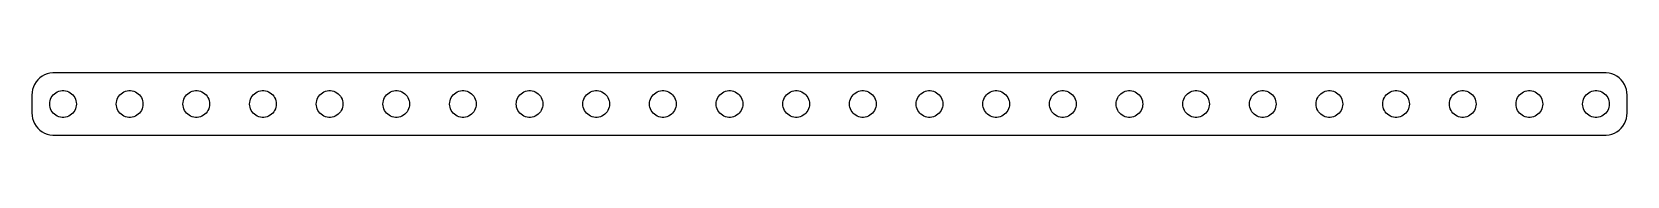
# Model space of a CAD drawing. Header units: metres. Extents: x -90 to 90, y 21 to 27.
import ezdxf

# ---------------------------------------------------------------- set-up
doc = ezdxf.new("R2010")
doc.units = ezdxf.units.M

msp = doc.modelspace()

# ---------------------------------------------------------------- linework, layer by layer
for p, q in [((-88.8436, 26.9263), (-89.0724, 26.7114)), ((-88.5896, 27.1108), (-88.8436, 26.9263)), ((-88.3144, 27.2621), (-88.5896, 27.1108)), ((-88.0225, 27.3776), (-88.3144, 27.2621)), ((-87.7184, 27.4557), (-88.0225, 27.3776)), ((-87.407, 27.4951), (-87.7184, 27.4557)), ((87.407, 27.4951), (-87.407, 27.4951)), ((87.7184, 27.4557), (87.407, 27.4951)), ((88.0225, 27.3776), (87.7184, 27.4557)), ((88.3144, 27.2621), (88.0225, 27.3776)), ((88.5896, 27.1108), (88.3144, 27.2621)), ((88.8436, 26.9263), (88.5896, 27.1108)), ((89.0724, 26.7114), (88.8436, 26.9263)), ((-89.7303, 25.3133), (-89.75, 25)), ((-89.6714, 25.6217), (-89.7303, 25.3133)), ((-89.5744, 25.9203), (-89.6714, 25.6217)), ((-89.4408, 26.2044), (-89.5744, 25.9203)), ((-89.2725, 26.4695), (-89.4408, 26.2044)), ((-89.0724, 26.7114), (-89.2725, 26.4695)), ((-87.3434, 25.0268), (-87.2061, 25.1558)), ((-87.2061, 25.1558), (-87.0537, 25.2665)), ((-87.0537, 25.2665), (-86.8887, 25.3572)), ((-86.8887, 25.3572), (-86.7135, 25.4266)), ((-86.7135, 25.4266), (-86.5311, 25.4734)), ((-86.5311, 25.4734), (-86.3442, 25.497)), ((-86.3442, 25.497), (-86.1558, 25.497)), ((-86.1558, 25.497), (-85.9689, 25.4734)), ((-85.9689, 25.4734), (-85.7865, 25.4266)), ((-85.7865, 25.4266), (-85.6113, 25.3572)), ((-85.6113, 25.3572), (-85.4463, 25.2665)), ((-85.4463, 25.2665), (-85.2939, 25.1558)), ((-85.2939, 25.1558), (-85.1565, 25.0268)), ((-79.8434, 25.0268), (-79.7061, 25.1558)), ((-79.7061, 25.1558), (-79.5537, 25.2665)), ((-79.5537, 25.2665), (-79.3887, 25.3572)), ((-79.3887, 25.3572), (-79.2135, 25.4266)), ((-79.2135, 25.4266), (-79.0311, 25.4734)), ((-79.0311, 25.4734), (-78.8442, 25.497)), ((-78.8442, 25.497), (-78.6558, 25.497)), ((-78.6558, 25.497), (-78.4689, 25.4734)), ((-78.4689, 25.4734), (-78.2865, 25.4266)), ((-78.2865, 25.4266), (-78.1113, 25.3572)), ((-78.1113, 25.3572), (-77.9463, 25.2665)), ((-77.9463, 25.2665), (-77.7939, 25.1558)), ((-77.7939, 25.1558), (-77.6565, 25.0268)), ((-72.3434, 25.0268), (-72.2061, 25.1558)), ((-72.2061, 25.1558), (-72.0537, 25.2665)), ((-72.0537, 25.2665), (-71.8887, 25.3572)), ((-71.8887, 25.3572), (-71.7135, 25.4266)), ((-71.7135, 25.4266), (-71.5311, 25.4734)), ((-71.5311, 25.4734), (-71.3442, 25.497)), ((-71.3442, 25.497), (-71.1558, 25.497)), ((-71.1558, 25.497), (-70.9689, 25.4734)), ((-70.9689, 25.4734), (-70.7865, 25.4266)), ((-70.7865, 25.4266), (-70.6113, 25.3572)), ((-70.6113, 25.3572), (-70.4463, 25.2665)), ((-70.4463, 25.2665), (-70.2939, 25.1558)), ((-70.2939, 25.1558), (-70.1565, 25.0268)), ((-64.8434, 25.0268), (-64.7061, 25.1558)), ((-64.7061, 25.1558), (-64.5537, 25.2665)), ((-64.5537, 25.2665), (-64.3887, 25.3572)), ((-64.3887, 25.3572), (-64.2135, 25.4266)), ((-64.2135, 25.4266), (-64.0311, 25.4734)), ((-64.0311, 25.4734), (-63.8442, 25.497)), ((-63.8442, 25.497), (-63.6558, 25.497)), ((-63.6558, 25.497), (-63.4689, 25.4734)), ((-63.4689, 25.4734), (-63.2865, 25.4266)), ((-63.2865, 25.4266), (-63.1113, 25.3572)), ((-63.1113, 25.3572), (-62.9463, 25.2665)), ((-62.9463, 25.2665), (-62.7939, 25.1558)), ((-62.7939, 25.1558), (-62.6565, 25.0268)), ((-57.3434, 25.0268), (-57.2061, 25.1558)), ((-57.2061, 25.1558), (-57.0537, 25.2665)), ((-57.0537, 25.2665), (-56.8887, 25.3572)), ((-56.8887, 25.3572), (-56.7135, 25.4266)), ((-56.7135, 25.4266), (-56.5311, 25.4734)), ((-56.5311, 25.4734), (-56.3442, 25.497)), ((-56.3442, 25.497), (-56.1558, 25.497)), ((-56.1558, 25.497), (-55.9689, 25.4734)), ((-55.9689, 25.4734), (-55.7865, 25.4266)), ((-55.7865, 25.4266), (-55.6113, 25.3572)), ((-55.6113, 25.3572), (-55.4463, 25.2665)), ((-55.4463, 25.2665), (-55.2939, 25.1558)), ((-55.2939, 25.1558), (-55.1565, 25.0268)), ((-49.8434, 25.0268), (-49.7061, 25.1558)), ((-49.7061, 25.1558), (-49.5537, 25.2665)), ((-49.5537, 25.2665), (-49.3887, 25.3572)), ((-49.3887, 25.3572), (-49.2135, 25.4266)), ((-49.2135, 25.4266), (-49.0311, 25.4734)), ((-49.0311, 25.4734), (-48.8442, 25.497)), ((-48.8442, 25.497), (-48.6558, 25.497)), ((-48.6558, 25.497), (-48.4689, 25.4734)), ((-48.4689, 25.4734), (-48.2865, 25.4266)), ((-48.2865, 25.4266), (-48.1113, 25.3572)), ((-48.1113, 25.3572), (-47.9463, 25.2665)), ((-47.9463, 25.2665), (-47.7939, 25.1558)), ((-47.7939, 25.1558), (-47.6565, 25.0268)), ((-42.3434, 25.0268), (-42.2061, 25.1558)), ((-42.2061, 25.1558), (-42.0537, 25.2665)), ((-42.0537, 25.2665), (-41.8887, 25.3572)), ((-41.8887, 25.3572), (-41.7135, 25.4266)), ((-41.7135, 25.4266), (-41.5311, 25.4734)), ((-41.5311, 25.4734), (-41.3442, 25.497)), ((-41.3442, 25.497), (-41.1558, 25.497)), ((-41.1558, 25.497), (-40.9689, 25.4734)), ((-40.9689, 25.4734), (-40.7865, 25.4266)), ((-40.7865, 25.4266), (-40.6113, 25.3572)), ((-40.6113, 25.3572), (-40.4463, 25.2665)), ((-40.4463, 25.2665), (-40.2939, 25.1558)), ((-40.2939, 25.1558), (-40.1565, 25.0268)), ((-34.8434, 25.0268), (-34.7061, 25.1558)), ((-34.7061, 25.1558), (-34.5537, 25.2665)), ((-34.5537, 25.2665), (-34.3887, 25.3572)), ((-34.3887, 25.3572), (-34.2135, 25.4266)), ((-34.2135, 25.4266), (-34.0311, 25.4734)), ((-34.0311, 25.4734), (-33.8442, 25.497)), ((-33.8442, 25.497), (-33.6558, 25.497)), ((-33.6558, 25.497), (-33.4689, 25.4734)), ((-33.4689, 25.4734), (-33.2865, 25.4266)), ((-33.2865, 25.4266), (-33.1113, 25.3572)), ((-33.1113, 25.3572), (-32.9463, 25.2665)), ((-32.9463, 25.2665), (-32.7939, 25.1558)), ((-32.7939, 25.1558), (-32.6565, 25.0268)), ((-27.3434, 25.0268), (-27.2061, 25.1558)), ((-27.2061, 25.1558), (-27.0537, 25.2665)), ((-27.0537, 25.2665), (-26.8887, 25.3572)), ((-26.8887, 25.3572), (-26.7135, 25.4266)), ((-26.7135, 25.4266), (-26.5311, 25.4734)), ((-26.5311, 25.4734), (-26.3442, 25.497)), ((-26.3442, 25.497), (-26.1558, 25.497)), ((-26.1558, 25.497), (-25.9689, 25.4734)), ((-25.9689, 25.4734), (-25.7865, 25.4266)), ((-25.7865, 25.4266), (-25.6113, 25.3572)), ((-25.6113, 25.3572), (-25.4463, 25.2665)), ((-25.4463, 25.2665), (-25.2939, 25.1558)), ((-25.2939, 25.1558), (-25.1565, 25.0268)), ((-19.8434, 25.0268), (-19.7061, 25.1558)), ((-19.7061, 25.1558), (-19.5537, 25.2665)), ((-19.5537, 25.2665), (-19.3887, 25.3572)), ((-19.3887, 25.3572), (-19.2135, 25.4266)), ((-19.2135, 25.4266), (-19.0311, 25.4734)), ((-19.0311, 25.4734), (-18.8442, 25.497)), ((-18.8442, 25.497), (-18.6558, 25.497)), ((-18.6558, 25.497), (-18.4689, 25.4734)), ((-18.4689, 25.4734), (-18.2865, 25.4266)), ((-18.2865, 25.4266), (-18.1113, 25.3572)), ((-18.1113, 25.3572), (-17.9463, 25.2665)), ((-17.9463, 25.2665), (-17.7939, 25.1558)), ((-17.7939, 25.1558), (-17.6565, 25.0268)), ((-12.3434, 25.0268), (-12.2061, 25.1558)), ((-12.2061, 25.1558), (-12.0537, 25.2665)), ((-12.0537, 25.2665), (-11.8887, 25.3572)), ((-11.8887, 25.3572), (-11.7135, 25.4266)), ((-11.7135, 25.4266), (-11.5311, 25.4734)), ((-11.5311, 25.4734), (-11.3442, 25.497)), ((-11.3442, 25.497), (-11.1558, 25.497)), ((-11.1558, 25.497), (-10.9689, 25.4734)), ((-10.9689, 25.4734), (-10.7865, 25.4266)), ((-10.7865, 25.4266), (-10.6113, 25.3572)), ((-10.6113, 25.3572), (-10.4463, 25.2665)), ((-10.4463, 25.2665), (-10.2939, 25.1558)), ((-10.2939, 25.1558), (-10.1565, 25.0268)), ((-4.84344, 25.0268), (-4.70613, 25.1558)), ((-4.70613, 25.1558), (-4.55373, 25.2665)), ((-4.55373, 25.2665), (-4.38866, 25.3572)), ((-4.38866, 25.3572), (-4.21352, 25.4266)), ((-4.21352, 25.4266), (-4.03107, 25.4734)), ((-4.03107, 25.4734), (-3.84418, 25.497)), ((-3.84418, 25.497), (-3.65581, 25.497)), ((-3.65581, 25.497), (-3.46892, 25.4734)), ((-3.46892, 25.4734), (-3.28647, 25.4266)), ((-3.28647, 25.4266), (-3.11133, 25.3572)), ((-3.11133, 25.3572), (-2.94626, 25.2665)), ((-2.94626, 25.2665), (-2.79385, 25.1558)), ((-2.79385, 25.1558), (-2.65654, 25.0268)), ((2.65654, 25.0268), (2.79385, 25.1558)), ((2.79385, 25.1558), (2.94626, 25.2665)), ((2.94626, 25.2665), (3.11133, 25.3572)), ((3.11133, 25.3572), (3.28647, 25.4266)), ((3.28647, 25.4266), (3.46892, 25.4734)), ((3.46892, 25.4734), (3.65581, 25.497)), ((3.65581, 25.497), (3.84418, 25.497)), ((3.84418, 25.497), (4.03107, 25.4734)), ((4.03107, 25.4734), (4.21352, 25.4266)), ((4.21352, 25.4266), (4.38866, 25.3572)), ((4.38866, 25.3572), (4.55373, 25.2665)), ((4.55373, 25.2665), (4.70613, 25.1558)), ((4.70613, 25.1558), (4.84344, 25.0268)), ((10.1565, 25.0268), (10.2939, 25.1558)), ((10.2939, 25.1558), (10.4463, 25.2665)), ((10.4463, 25.2665), (10.6113, 25.3572)), ((10.6113, 25.3572), (10.7865, 25.4266)), ((10.7865, 25.4266), (10.9689, 25.4734)), ((10.9689, 25.4734), (11.1558, 25.497)), ((11.1558, 25.497), (11.3442, 25.497)), ((11.3442, 25.497), (11.5311, 25.4734)), ((11.5311, 25.4734), (11.7135, 25.4266)), ((11.7135, 25.4266), (11.8887, 25.3572)), ((11.8887, 25.3572), (12.0537, 25.2665)), ((12.0537, 25.2665), (12.2061, 25.1558)), ((12.2061, 25.1558), (12.3434, 25.0268)), ((17.6565, 25.0268), (17.7939, 25.1558)), ((17.7939, 25.1558), (17.9463, 25.2665)), ((17.9463, 25.2665), (18.1113, 25.3572)), ((18.1113, 25.3572), (18.2865, 25.4266)), ((18.2865, 25.4266), (18.4689, 25.4734)), ((18.4689, 25.4734), (18.6558, 25.497)), ((18.6558, 25.497), (18.8442, 25.497)), ((18.8442, 25.497), (19.0311, 25.4734)), ((19.0311, 25.4734), (19.2135, 25.4266)), ((19.2135, 25.4266), (19.3887, 25.3572)), ((19.3887, 25.3572), (19.5537, 25.2665)), ((19.5537, 25.2665), (19.7061, 25.1558)), ((19.7061, 25.1558), (19.8434, 25.0268)), ((25.1565, 25.0268), (25.2939, 25.1558)), ((25.2939, 25.1558), (25.4463, 25.2665)), ((25.4463, 25.2665), (25.6113, 25.3572)), ((25.6113, 25.3572), (25.7865, 25.4266)), ((25.7865, 25.4266), (25.9689, 25.4734)), ((25.9689, 25.4734), (26.1558, 25.497)), ((26.1558, 25.497), (26.3442, 25.497)), ((26.3442, 25.497), (26.5311, 25.4734)), ((26.5311, 25.4734), (26.7135, 25.4266)), ((26.7135, 25.4266), (26.8887, 25.3572)), ((26.8887, 25.3572), (27.0537, 25.2665)), ((27.0537, 25.2665), (27.2061, 25.1558)), ((27.2061, 25.1558), (27.3434, 25.0268)), ((32.6565, 25.0268), (32.7939, 25.1558)), ((32.7939, 25.1558), (32.9463, 25.2665)), ((32.9463, 25.2665), (33.1113, 25.3572)), ((33.1113, 25.3572), (33.2865, 25.4266)), ((33.2865, 25.4266), (33.4689, 25.4734)), ((33.4689, 25.4734), (33.6558, 25.497)), ((33.6558, 25.497), (33.8442, 25.497)), ((33.8442, 25.497), (34.0311, 25.4734)), ((34.0311, 25.4734), (34.2135, 25.4266)), ((34.2135, 25.4266), (34.3887, 25.3572)), ((34.3887, 25.3572), (34.5537, 25.2665)), ((34.5537, 25.2665), (34.7061, 25.1558)), ((34.7061, 25.1558), (34.8434, 25.0268)), ((40.1565, 25.0268), (40.2939, 25.1558)), ((40.2939, 25.1558), (40.4463, 25.2665)), ((40.4463, 25.2665), (40.6113, 25.3572)), ((40.6113, 25.3572), (40.7865, 25.4266)), ((40.7865, 25.4266), (40.9689, 25.4734)), ((40.9689, 25.4734), (41.1558, 25.497)), ((41.1558, 25.497), (41.3442, 25.497)), ((41.3442, 25.497), (41.5311, 25.4734)), ((41.5311, 25.4734), (41.7135, 25.4266)), ((41.7135, 25.4266), (41.8887, 25.3572)), ((41.8887, 25.3572), (42.0537, 25.2665)), ((42.0537, 25.2665), (42.2061, 25.1558)), ((42.2061, 25.1558), (42.3434, 25.0268)), ((47.6565, 25.0268), (47.7939, 25.1558)), ((47.7939, 25.1558), (47.9463, 25.2665)), ((47.9463, 25.2665), (48.1113, 25.3572)), ((48.1113, 25.3572), (48.2865, 25.4266)), ((48.2865, 25.4266), (48.4689, 25.4734)), ((48.4689, 25.4734), (48.6558, 25.497)), ((48.6558, 25.497), (48.8442, 25.497)), ((48.8442, 25.497), (49.0311, 25.4734)), ((49.0311, 25.4734), (49.2135, 25.4266)), ((49.2135, 25.4266), (49.3887, 25.3572)), ((49.3887, 25.3572), (49.5537, 25.2665)), ((49.5537, 25.2665), (49.7061, 25.1558)), ((49.7061, 25.1558), (49.8434, 25.0268)), ((55.1565, 25.0268), (55.2939, 25.1558)), ((55.2939, 25.1558), (55.4463, 25.2665)), ((55.4463, 25.2665), (55.6113, 25.3572)), ((55.6113, 25.3572), (55.7865, 25.4266)), ((55.7865, 25.4266), (55.9689, 25.4734)), ((55.9689, 25.4734), (56.1558, 25.497)), ((56.1558, 25.497), (56.3442, 25.497)), ((56.3442, 25.497), (56.5311, 25.4734)), ((56.5311, 25.4734), (56.7135, 25.4266)), ((56.7135, 25.4266), (56.8887, 25.3572)), ((56.8887, 25.3572), (57.0537, 25.2665)), ((57.0537, 25.2665), (57.2061, 25.1558)), ((57.2061, 25.1558), (57.3434, 25.0268)), ((62.6565, 25.0268), (62.7939, 25.1558)), ((62.7939, 25.1558), (62.9463, 25.2665)), ((62.9463, 25.2665), (63.1113, 25.3572)), ((63.1113, 25.3572), (63.2865, 25.4266)), ((63.2865, 25.4266), (63.4689, 25.4734)), ((63.4689, 25.4734), (63.6558, 25.497)), ((63.6558, 25.497), (63.8442, 25.497)), ((63.8442, 25.497), (64.0311, 25.4734)), ((64.0311, 25.4734), (64.2135, 25.4266)), ((64.2135, 25.4266), (64.3887, 25.3572)), ((64.3887, 25.3572), (64.5537, 25.2665)), ((64.5537, 25.2665), (64.7061, 25.1558)), ((64.7061, 25.1558), (64.8434, 25.0268)), ((70.1565, 25.0268), (70.2939, 25.1558)), ((70.2939, 25.1558), (70.4463, 25.2665)), ((70.4463, 25.2665), (70.6113, 25.3572)), ((70.6113, 25.3572), (70.7865, 25.4266)), ((70.7865, 25.4266), (70.9689, 25.4734)), ((70.9689, 25.4734), (71.1558, 25.497)), ((71.1558, 25.497), (71.3442, 25.497)), ((71.3442, 25.497), (71.5311, 25.4734)), ((71.5311, 25.4734), (71.7135, 25.4266)), ((71.7135, 25.4266), (71.8887, 25.3572)), ((71.8887, 25.3572), (72.0537, 25.2665)), ((72.0537, 25.2665), (72.2061, 25.1558)), ((72.2061, 25.1558), (72.3434, 25.0268)), ((77.6565, 25.0268), (77.7939, 25.1558)), ((77.7939, 25.1558), (77.9463, 25.2665)), ((77.9463, 25.2665), (78.1113, 25.3572)), ((78.1113, 25.3572), (78.2865, 25.4266)), ((78.2865, 25.4266), (78.4689, 25.4734)), ((78.4689, 25.4734), (78.6558, 25.497)), ((78.6558, 25.497), (78.8442, 25.497)), ((78.8442, 25.497), (79.0311, 25.4734)), ((79.0311, 25.4734), (79.2135, 25.4266)), ((79.2135, 25.4266), (79.3887, 25.3572)), ((79.3887, 25.3572), (79.5537, 25.2665)), ((79.5537, 25.2665), (79.7061, 25.1558)), ((79.7061, 25.1558), (79.8434, 25.0268)), ((85.1565, 25.0268), (85.2939, 25.1558)), ((85.2939, 25.1558), (85.4463, 25.2665)), ((85.4463, 25.2665), (85.6113, 25.3572)), ((85.6113, 25.3572), (85.7865, 25.4266)), ((85.7865, 25.4266), (85.9689, 25.4734)), ((85.9689, 25.4734), (86.1558, 25.497)), ((86.1558, 25.497), (86.3442, 25.497)), ((86.3442, 25.497), (86.5311, 25.4734)), ((86.5311, 25.4734), (86.7135, 25.4266)), ((86.7135, 25.4266), (86.8887, 25.3572)), ((86.8887, 25.3572), (87.0537, 25.2665)), ((87.0537, 25.2665), (87.2061, 25.1558)), ((87.2061, 25.1558), (87.3434, 25.0268)), ((89.2725, 26.4695), (89.0724, 26.7114)), ((89.4408, 26.2044), (89.2725, 26.4695)), ((89.5744, 25.9203), (89.4408, 26.2044)), ((89.6714, 25.6217), (89.5744, 25.9203)), ((89.7303, 25.3133), (89.6714, 25.6217)), ((89.75, 25), (89.7303, 25.3133)), ((-89.75, 25), (-89.75, 23)), ((-87.75, 24), (-87.7382, 24.188)), ((-87.7382, 23.812), (-87.75, 24)), ((-87.7382, 24.188), (-87.7029, 24.373)), ((-87.7029, 23.627), (-87.7382, 23.812)), ((-87.7029, 24.373), (-87.6447, 24.5522)), ((-87.6447, 23.4478), (-87.7029, 23.627)), ((-87.6447, 24.5522), (-87.5645, 24.7226)), ((-87.5645, 23.2774), (-87.6447, 23.4478)), ((-87.5645, 24.7226), (-87.4635, 24.8817)), ((-87.4635, 24.8817), (-87.3434, 25.0268)), ((-85.1565, 25.0268), (-85.0365, 24.8817)), ((-85.0365, 24.8817), (-84.9355, 24.7226)), ((-84.9355, 24.7226), (-84.8553, 24.5522)), ((-84.8553, 23.4478), (-84.9355, 23.2774)), ((-84.8553, 24.5522), (-84.7971, 24.373)), ((-84.7971, 23.627), (-84.8553, 23.4478)), ((-84.7971, 24.373), (-84.7618, 24.188)), ((-84.7618, 23.812), (-84.7971, 23.627)), ((-84.7618, 24.188), (-84.75, 24)), ((-84.75, 24), (-84.7618, 23.812)), ((-80.25, 24), (-80.2382, 24.188)), ((-80.2382, 23.812), (-80.25, 24)), ((-80.2382, 24.188), (-80.2029, 24.373)), ((-80.2029, 23.627), (-80.2382, 23.812)), ((-80.2029, 24.373), (-80.1447, 24.5522)), ((-80.1447, 23.4478), (-80.2029, 23.627)), ((-80.1447, 24.5522), (-80.0645, 24.7226)), ((-80.0645, 23.2774), (-80.1447, 23.4478)), ((-80.0645, 24.7226), (-79.9635, 24.8817)), ((-79.9635, 24.8817), (-79.8434, 25.0268)), ((-77.6565, 25.0268), (-77.5365, 24.8817)), ((-77.5365, 24.8817), (-77.4355, 24.7226)), ((-77.4355, 24.7226), (-77.3553, 24.5522)), ((-77.3553, 23.4478), (-77.4355, 23.2774)), ((-77.3553, 24.5522), (-77.2971, 24.373)), ((-77.2971, 23.627), (-77.3553, 23.4478)), ((-77.2971, 24.373), (-77.2618, 24.188)), ((-77.2618, 23.812), (-77.2971, 23.627)), ((-77.2618, 24.188), (-77.25, 24)), ((-77.25, 24), (-77.2618, 23.812)), ((-72.75, 24), (-72.7382, 24.188)), ((-72.7382, 23.812), (-72.75, 24)), ((-72.7382, 24.188), (-72.7029, 24.373)), ((-72.7029, 23.627), (-72.7382, 23.812)), ((-72.7029, 24.373), (-72.6447, 24.5522)), ((-72.6447, 23.4478), (-72.7029, 23.627)), ((-72.6447, 24.5522), (-72.5645, 24.7226)), ((-72.5645, 23.2774), (-72.6447, 23.4478)), ((-72.5645, 24.7226), (-72.4635, 24.8817)), ((-72.4635, 24.8817), (-72.3434, 25.0268)), ((-70.1565, 25.0268), (-70.0365, 24.8817)), ((-70.0365, 24.8817), (-69.9355, 24.7226)), ((-69.9355, 24.7226), (-69.8553, 24.5522)), ((-69.8553, 23.4478), (-69.9355, 23.2774)), ((-69.8553, 24.5522), (-69.7971, 24.373)), ((-69.7971, 23.627), (-69.8553, 23.4478)), ((-69.7971, 24.373), (-69.7618, 24.188)), ((-69.7618, 23.812), (-69.7971, 23.627)), ((-69.7618, 24.188), (-69.75, 24)), ((-69.75, 24), (-69.7618, 23.812)), ((-65.25, 24), (-65.2382, 24.188)), ((-65.2382, 23.812), (-65.25, 24)), ((-65.2382, 24.188), (-65.2029, 24.373)), ((-65.2029, 23.627), (-65.2382, 23.812)), ((-65.2029, 24.373), (-65.1447, 24.5522)), ((-65.1447, 23.4478), (-65.2029, 23.627)), ((-65.1447, 24.5522), (-65.0645, 24.7226)), ((-65.0645, 23.2774), (-65.1447, 23.4478)), ((-65.0645, 24.7226), (-64.9635, 24.8817)), ((-64.9635, 24.8817), (-64.8434, 25.0268)), ((-62.6565, 25.0268), (-62.5365, 24.8817)), ((-62.5365, 24.8817), (-62.4355, 24.7226)), ((-62.4355, 24.7226), (-62.3553, 24.5522)), ((-62.3553, 23.4478), (-62.4355, 23.2774)), ((-62.3553, 24.5522), (-62.2971, 24.373)), ((-62.2971, 23.627), (-62.3553, 23.4478)), ((-62.2971, 24.373), (-62.2618, 24.188)), ((-62.2618, 23.812), (-62.2971, 23.627)), ((-62.2618, 24.188), (-62.25, 24)), ((-62.25, 24), (-62.2618, 23.812)), ((-57.75, 24), (-57.7382, 24.188)), ((-57.7382, 23.812), (-57.75, 24)), ((-57.7382, 24.188), (-57.7029, 24.373)), ((-57.7029, 23.627), (-57.7382, 23.812)), ((-57.7029, 24.373), (-57.6447, 24.5522)), ((-57.6447, 23.4478), (-57.7029, 23.627)), ((-57.6447, 24.5522), (-57.5645, 24.7226)), ((-57.5645, 23.2774), (-57.6447, 23.4478)), ((-57.5645, 24.7226), (-57.4635, 24.8817)), ((-57.4635, 24.8817), (-57.3434, 25.0268)), ((-55.1565, 25.0268), (-55.0365, 24.8817)), ((-55.0365, 24.8817), (-54.9355, 24.7226)), ((-54.9355, 24.7226), (-54.8553, 24.5522)), ((-54.8553, 23.4478), (-54.9355, 23.2774)), ((-54.8553, 24.5522), (-54.7971, 24.373)), ((-54.7971, 23.627), (-54.8553, 23.4478)), ((-54.7971, 24.373), (-54.7618, 24.188)), ((-54.7618, 23.812), (-54.7971, 23.627)), ((-54.7618, 24.188), (-54.75, 24)), ((-54.75, 24), (-54.7618, 23.812)), ((-50.25, 24), (-50.2382, 24.188)), ((-50.2382, 23.812), (-50.25, 24)), ((-50.2382, 24.188), (-50.2029, 24.373)), ((-50.2029, 23.627), (-50.2382, 23.812)), ((-50.2029, 24.373), (-50.1447, 24.5522)), ((-50.1447, 23.4478), (-50.2029, 23.627)), ((-50.1447, 24.5522), (-50.0645, 24.7226)), ((-50.0645, 23.2774), (-50.1447, 23.4478)), ((-50.0645, 24.7226), (-49.9635, 24.8817)), ((-49.9635, 24.8817), (-49.8434, 25.0268)), ((-47.6565, 25.0268), (-47.5365, 24.8817)), ((-47.5365, 24.8817), (-47.4355, 24.7226)), ((-47.4355, 24.7226), (-47.3553, 24.5522)), ((-47.3553, 23.4478), (-47.4355, 23.2774)), ((-47.3553, 24.5522), (-47.2971, 24.373)), ((-47.2971, 23.627), (-47.3553, 23.4478)), ((-47.2971, 24.373), (-47.2618, 24.188)), ((-47.2618, 23.812), (-47.2971, 23.627)), ((-47.2618, 24.188), (-47.25, 24)), ((-47.25, 24), (-47.2618, 23.812)), ((-42.75, 24), (-42.7382, 24.188)), ((-42.7382, 23.812), (-42.75, 24)), ((-42.7382, 24.188), (-42.7029, 24.373)), ((-42.7029, 23.627), (-42.7382, 23.812)), ((-42.7029, 24.373), (-42.6447, 24.5522)), ((-42.6447, 23.4478), (-42.7029, 23.627)), ((-42.6447, 24.5522), (-42.5645, 24.7226)), ((-42.5645, 23.2774), (-42.6447, 23.4478)), ((-42.5645, 24.7226), (-42.4635, 24.8817)), ((-42.4635, 24.8817), (-42.3434, 25.0268)), ((-40.1565, 25.0268), (-40.0365, 24.8817)), ((-40.0365, 24.8817), (-39.9355, 24.7226)), ((-39.9355, 24.7226), (-39.8553, 24.5522)), ((-39.8553, 23.4478), (-39.9355, 23.2774)), ((-39.8553, 24.5522), (-39.7971, 24.373)), ((-39.7971, 23.627), (-39.8553, 23.4478)), ((-39.7971, 24.373), (-39.7618, 24.188)), ((-39.7618, 23.812), (-39.7971, 23.627)), ((-39.7618, 24.188), (-39.75, 24)), ((-39.75, 24), (-39.7618, 23.812)), ((-35.25, 24), (-35.2382, 24.188)), ((-35.2382, 23.812), (-35.25, 24)), ((-35.2382, 24.188), (-35.2029, 24.373)), ((-35.2029, 23.627), (-35.2382, 23.812)), ((-35.2029, 24.373), (-35.1447, 24.5522)), ((-35.1447, 23.4478), (-35.2029, 23.627)), ((-35.1447, 24.5522), (-35.0645, 24.7226)), ((-35.0645, 23.2774), (-35.1447, 23.4478)), ((-35.0645, 24.7226), (-34.9635, 24.8817)), ((-34.9635, 24.8817), (-34.8434, 25.0268)), ((-32.6565, 25.0268), (-32.5365, 24.8817)), ((-32.5365, 24.8817), (-32.4355, 24.7226)), ((-32.4355, 24.7226), (-32.3553, 24.5522)), ((-32.3553, 23.4478), (-32.4355, 23.2774)), ((-32.3553, 24.5522), (-32.2971, 24.373)), ((-32.2971, 23.627), (-32.3553, 23.4478)), ((-32.2971, 24.373), (-32.2618, 24.188)), ((-32.2618, 23.812), (-32.2971, 23.627)), ((-32.2618, 24.188), (-32.25, 24)), ((-32.25, 24), (-32.2618, 23.812)), ((-27.75, 24), (-27.7382, 24.188)), ((-27.7382, 23.812), (-27.75, 24)), ((-27.7382, 24.188), (-27.7029, 24.373)), ((-27.7029, 23.627), (-27.7382, 23.812)), ((-27.7029, 24.373), (-27.6447, 24.5522)), ((-27.6447, 23.4478), (-27.7029, 23.627)), ((-27.6447, 24.5522), (-27.5645, 24.7226)), ((-27.5645, 23.2774), (-27.6447, 23.4478)), ((-27.5645, 24.7226), (-27.4635, 24.8817)), ((-27.4635, 24.8817), (-27.3434, 25.0268)), ((-25.1565, 25.0268), (-25.0365, 24.8817)), ((-25.0365, 24.8817), (-24.9355, 24.7226)), ((-24.9355, 24.7226), (-24.8553, 24.5522)), ((-24.8553, 23.4478), (-24.9355, 23.2774)), ((-24.8553, 24.5522), (-24.7971, 24.373)), ((-24.7971, 23.627), (-24.8553, 23.4478)), ((-24.7971, 24.373), (-24.7618, 24.188)), ((-24.7618, 23.812), (-24.7971, 23.627)), ((-24.7618, 24.188), (-24.75, 24)), ((-24.75, 24), (-24.7618, 23.812)), ((-20.25, 24), (-20.2382, 24.188)), ((-20.2382, 23.812), (-20.25, 24)), ((-20.2382, 24.188), (-20.2029, 24.373)), ((-20.2029, 23.627), (-20.2382, 23.812)), ((-20.2029, 24.373), (-20.1447, 24.5522)), ((-20.1447, 23.4478), (-20.2029, 23.627)), ((-20.1447, 24.5522), (-20.0645, 24.7226)), ((-20.0645, 23.2774), (-20.1447, 23.4478)), ((-20.0645, 24.7226), (-19.9635, 24.8817)), ((-19.9635, 24.8817), (-19.8434, 25.0268)), ((-17.6565, 25.0268), (-17.5365, 24.8817)), ((-17.5365, 24.8817), (-17.4355, 24.7226)), ((-17.4355, 24.7226), (-17.3553, 24.5522)), ((-17.3553, 23.4478), (-17.4355, 23.2774)), ((-17.3553, 24.5522), (-17.2971, 24.373)), ((-17.2971, 23.627), (-17.3553, 23.4478)), ((-17.2971, 24.373), (-17.2618, 24.188)), ((-17.2618, 23.812), (-17.2971, 23.627)), ((-17.2618, 24.188), (-17.25, 24)), ((-17.25, 24), (-17.2618, 23.812)), ((-12.75, 24), (-12.7382, 24.188)), ((-12.7382, 23.812), (-12.75, 24)), ((-12.7382, 24.188), (-12.7029, 24.373)), ((-12.7029, 23.627), (-12.7382, 23.812)), ((-12.7029, 24.373), (-12.6447, 24.5522)), ((-12.6447, 23.4478), (-12.7029, 23.627)), ((-12.6447, 24.5522), (-12.5645, 24.7226)), ((-12.5645, 23.2774), (-12.6447, 23.4478)), ((-12.5645, 24.7226), (-12.4635, 24.8817)), ((-12.4635, 24.8817), (-12.3434, 25.0268)), ((-10.1565, 25.0268), (-10.0365, 24.8817)), ((-10.0365, 24.8817), (-9.93553, 24.7226)), ((-9.93553, 24.7226), (-9.85533, 24.5522)), ((-9.85533, 23.4478), (-9.93553, 23.2774)), ((-9.85533, 24.5522), (-9.79712, 24.373)), ((-9.79712, 23.627), (-9.85533, 23.4478)), ((-9.79712, 24.373), (-9.76183, 24.188)), ((-9.76183, 23.812), (-9.79712, 23.627)), ((-9.76183, 24.188), (-9.75, 24)), ((-9.75, 24), (-9.76183, 23.812)), ((-5.25, 24), (-5.23816, 24.188)), ((-5.23816, 23.812), (-5.25, 24)), ((-5.23816, 24.188), (-5.20287, 24.373)), ((-5.20287, 23.627), (-5.23816, 23.812)), ((-5.20287, 24.373), (-5.14465, 24.5522)), ((-5.14465, 23.4478), (-5.20287, 23.627)), ((-5.14465, 24.5522), (-5.06445, 24.7226)), ((-5.06445, 23.2774), (-5.14465, 23.4478)), ((-5.06445, 24.7226), (-4.96352, 24.8817)), ((-4.96352, 24.8817), (-4.84344, 25.0268)), ((-2.65654, 25.0268), (-2.53647, 24.8817)), ((-2.53647, 24.8817), (-2.43553, 24.7226)), ((-2.43553, 24.7226), (-2.35533, 24.5522)), ((-2.35533, 23.4478), (-2.43553, 23.2774)), ((-2.35533, 24.5522), (-2.29712, 24.373)), ((-2.29712, 23.627), (-2.35533, 23.4478)), ((-2.29712, 24.373), (-2.26183, 24.188)), ((-2.26183, 23.812), (-2.29712, 23.627)), ((-2.26183, 24.188), (-2.25, 24)), ((-2.25, 24), (-2.26183, 23.812)), ((2.25, 24), (2.26183, 24.188)), ((2.26183, 23.812), (2.25, 24)), ((2.26183, 24.188), (2.29712, 24.373)), ((2.29712, 23.627), (2.26183, 23.812)), ((2.29712, 24.373), (2.35533, 24.5522)), ((2.35533, 23.4478), (2.29712, 23.627)), ((2.35533, 24.5522), (2.43553, 24.7226)), ((2.43553, 23.2774), (2.35533, 23.4478)), ((2.43553, 24.7226), (2.53647, 24.8817)), ((2.53647, 24.8817), (2.65654, 25.0268)), ((4.84344, 25.0268), (4.96352, 24.8817)), ((4.96352, 24.8817), (5.06445, 24.7226)), ((5.06445, 24.7226), (5.14465, 24.5522)), ((5.14465, 23.4478), (5.06445, 23.2774)), ((5.14465, 24.5522), (5.20287, 24.373)), ((5.20287, 23.627), (5.14465, 23.4478)), ((5.20287, 24.373), (5.23816, 24.188)), ((5.23816, 23.812), (5.20287, 23.627)), ((5.23816, 24.188), (5.25, 24)), ((5.25, 24), (5.23816, 23.812)), ((9.75, 24), (9.76183, 24.188)), ((9.76183, 23.812), (9.75, 24)), ((9.76183, 24.188), (9.79712, 24.373)), ((9.79712, 23.627), (9.76183, 23.812)), ((9.79712, 24.373), (9.85533, 24.5522)), ((9.85533, 23.4478), (9.79712, 23.627)), ((9.85533, 24.5522), (9.93553, 24.7226)), ((9.93553, 23.2774), (9.85533, 23.4478)), ((9.93553, 24.7226), (10.0365, 24.8817)), ((10.0365, 24.8817), (10.1565, 25.0268)), ((12.3434, 25.0268), (12.4635, 24.8817)), ((12.4635, 24.8817), (12.5645, 24.7226)), ((12.5645, 24.7226), (12.6447, 24.5522)), ((12.6447, 23.4478), (12.5645, 23.2774)), ((12.6447, 24.5522), (12.7029, 24.373)), ((12.7029, 23.627), (12.6447, 23.4478)), ((12.7029, 24.373), (12.7382, 24.188)), ((12.7382, 23.812), (12.7029, 23.627)), ((12.7382, 24.188), (12.75, 24)), ((12.75, 24), (12.7382, 23.812)), ((17.25, 24), (17.2618, 24.188)), ((17.2618, 23.812), (17.25, 24)), ((17.2618, 24.188), (17.2971, 24.373)), ((17.2971, 23.627), (17.2618, 23.812)), ((17.2971, 24.373), (17.3553, 24.5522)), ((17.3553, 23.4478), (17.2971, 23.627)), ((17.3553, 24.5522), (17.4355, 24.7226)), ((17.4355, 23.2774), (17.3553, 23.4478)), ((17.4355, 24.7226), (17.5365, 24.8817)), ((17.5365, 24.8817), (17.6565, 25.0268)), ((19.8434, 25.0268), (19.9635, 24.8817)), ((19.9635, 24.8817), (20.0645, 24.7226)), ((20.0645, 24.7226), (20.1447, 24.5522)), ((20.1447, 23.4478), (20.0645, 23.2774)), ((20.1447, 24.5522), (20.2029, 24.373)), ((20.2029, 23.627), (20.1447, 23.4478)), ((20.2029, 24.373), (20.2382, 24.188)), ((20.2382, 23.812), (20.2029, 23.627)), ((20.2382, 24.188), (20.25, 24)), ((20.25, 24), (20.2382, 23.812)), ((24.75, 24), (24.7618, 24.188)), ((24.7618, 23.812), (24.75, 24)), ((24.7618, 24.188), (24.7971, 24.373)), ((24.7971, 23.627), (24.7618, 23.812)), ((24.7971, 24.373), (24.8553, 24.5522)), ((24.8553, 23.4478), (24.7971, 23.627)), ((24.8553, 24.5522), (24.9355, 24.7226)), ((24.9355, 23.2774), (24.8553, 23.4478)), ((24.9355, 24.7226), (25.0365, 24.8817)), ((25.0365, 24.8817), (25.1565, 25.0268)), ((27.3434, 25.0268), (27.4635, 24.8817)), ((27.4635, 24.8817), (27.5645, 24.7226)), ((27.5645, 24.7226), (27.6447, 24.5522)), ((27.6447, 23.4478), (27.5645, 23.2774)), ((27.6447, 24.5522), (27.7029, 24.373)), ((27.7029, 23.627), (27.6447, 23.4478)), ((27.7029, 24.373), (27.7382, 24.188)), ((27.7382, 23.812), (27.7029, 23.627)), ((27.7382, 24.188), (27.75, 24)), ((27.75, 24), (27.7382, 23.812)), ((32.25, 24), (32.2618, 24.188)), ((32.2618, 23.812), (32.25, 24)), ((32.2618, 24.188), (32.2971, 24.373)), ((32.2971, 23.627), (32.2618, 23.812)), ((32.2971, 24.373), (32.3553, 24.5522)), ((32.3553, 23.4478), (32.2971, 23.627)), ((32.3553, 24.5522), (32.4355, 24.7226)), ((32.4355, 23.2774), (32.3553, 23.4478)), ((32.4355, 24.7226), (32.5365, 24.8817)), ((32.5365, 24.8817), (32.6565, 25.0268)), ((34.8434, 25.0268), (34.9635, 24.8817)), ((34.9635, 24.8817), (35.0645, 24.7226)), ((35.0645, 24.7226), (35.1447, 24.5522)), ((35.1447, 23.4478), (35.0645, 23.2774)), ((35.1447, 24.5522), (35.2029, 24.373)), ((35.2029, 23.627), (35.1447, 23.4478)), ((35.2029, 24.373), (35.2382, 24.188)), ((35.2382, 23.812), (35.2029, 23.627)), ((35.2382, 24.188), (35.25, 24)), ((35.25, 24), (35.2382, 23.812)), ((39.75, 24), (39.7618, 24.188)), ((39.7618, 23.812), (39.75, 24)), ((39.7618, 24.188), (39.7971, 24.373)), ((39.7971, 23.627), (39.7618, 23.812)), ((39.7971, 24.373), (39.8553, 24.5522)), ((39.8553, 23.4478), (39.7971, 23.627)), ((39.8553, 24.5522), (39.9355, 24.7226)), ((39.9355, 23.2774), (39.8553, 23.4478)), ((39.9355, 24.7226), (40.0365, 24.8817)), ((40.0365, 24.8817), (40.1565, 25.0268)), ((42.3434, 25.0268), (42.4635, 24.8817)), ((42.4635, 24.8817), (42.5645, 24.7226)), ((42.5645, 24.7226), (42.6447, 24.5522)), ((42.6447, 23.4478), (42.5645, 23.2774)), ((42.6447, 24.5522), (42.7029, 24.373)), ((42.7029, 23.627), (42.6447, 23.4478)), ((42.7029, 24.373), (42.7382, 24.188)), ((42.7382, 23.812), (42.7029, 23.627)), ((42.7382, 24.188), (42.75, 24)), ((42.75, 24), (42.7382, 23.812)), ((47.25, 24), (47.2618, 24.188)), ((47.2618, 23.812), (47.25, 24)), ((47.2618, 24.188), (47.2971, 24.373)), ((47.2971, 23.627), (47.2618, 23.812)), ((47.2971, 24.373), (47.3553, 24.5522)), ((47.3553, 23.4478), (47.2971, 23.627)), ((47.3553, 24.5522), (47.4355, 24.7226)), ((47.4355, 23.2774), (47.3553, 23.4478)), ((47.4355, 24.7226), (47.5365, 24.8817)), ((47.5365, 24.8817), (47.6565, 25.0268)), ((49.8434, 25.0268), (49.9635, 24.8817)), ((49.9635, 24.8817), (50.0645, 24.7226)), ((50.0645, 24.7226), (50.1447, 24.5522)), ((50.1447, 23.4478), (50.0645, 23.2774)), ((50.1447, 24.5522), (50.2029, 24.373)), ((50.2029, 23.627), (50.1447, 23.4478)), ((50.2029, 24.373), (50.2382, 24.188)), ((50.2382, 23.812), (50.2029, 23.627)), ((50.2382, 24.188), (50.25, 24)), ((50.25, 24), (50.2382, 23.812)), ((54.75, 24), (54.7618, 24.188)), ((54.7618, 23.812), (54.75, 24)), ((54.7618, 24.188), (54.7971, 24.373)), ((54.7971, 23.627), (54.7618, 23.812)), ((54.7971, 24.373), (54.8553, 24.5522)), ((54.8553, 23.4478), (54.7971, 23.627)), ((54.8553, 24.5522), (54.9355, 24.7226)), ((54.9355, 23.2774), (54.8553, 23.4478)), ((54.9355, 24.7226), (55.0365, 24.8817)), ((55.0365, 24.8817), (55.1565, 25.0268)), ((57.3434, 25.0268), (57.4635, 24.8817)), ((57.4635, 24.8817), (57.5645, 24.7226)), ((57.5645, 24.7226), (57.6447, 24.5522)), ((57.6447, 23.4478), (57.5645, 23.2774)), ((57.6447, 24.5522), (57.7029, 24.373)), ((57.7029, 23.627), (57.6447, 23.4478)), ((57.7029, 24.373), (57.7382, 24.188)), ((57.7382, 23.812), (57.7029, 23.627)), ((57.7382, 24.188), (57.75, 24)), ((57.75, 24), (57.7382, 23.812)), ((62.25, 24), (62.2618, 24.188)), ((62.2618, 23.812), (62.25, 24)), ((62.2618, 24.188), (62.2971, 24.373)), ((62.2971, 23.627), (62.2618, 23.812)), ((62.2971, 24.373), (62.3553, 24.5522)), ((62.3553, 23.4478), (62.2971, 23.627)), ((62.3553, 24.5522), (62.4355, 24.7226)), ((62.4355, 23.2774), (62.3553, 23.4478)), ((62.4355, 24.7226), (62.5365, 24.8817)), ((62.5365, 24.8817), (62.6565, 25.0268)), ((64.8434, 25.0268), (64.9635, 24.8817)), ((64.9635, 24.8817), (65.0645, 24.7226)), ((65.0645, 24.7226), (65.1447, 24.5522)), ((65.1447, 23.4478), (65.0645, 23.2774)), ((65.1447, 24.5522), (65.2029, 24.373)), ((65.2029, 23.627), (65.1447, 23.4478)), ((65.2029, 24.373), (65.2382, 24.188)), ((65.2382, 23.812), (65.2029, 23.627)), ((65.2382, 24.188), (65.25, 24)), ((65.25, 24), (65.2382, 23.812)), ((69.75, 24), (69.7618, 24.188)), ((69.7618, 23.812), (69.75, 24)), ((69.7618, 24.188), (69.7971, 24.373)), ((69.7971, 23.627), (69.7618, 23.812)), ((69.7971, 24.373), (69.8553, 24.5522)), ((69.8553, 23.4478), (69.7971, 23.627)), ((69.8553, 24.5522), (69.9355, 24.7226)), ((69.9355, 23.2774), (69.8553, 23.4478)), ((69.9355, 24.7226), (70.0365, 24.8817)), ((70.0365, 24.8817), (70.1565, 25.0268)), ((72.3434, 25.0268), (72.4635, 24.8817)), ((72.4635, 24.8817), (72.5645, 24.7226)), ((72.5645, 24.7226), (72.6447, 24.5522)), ((72.6447, 23.4478), (72.5645, 23.2774)), ((72.6447, 24.5522), (72.7029, 24.373)), ((72.7029, 23.627), (72.6447, 23.4478)), ((72.7029, 24.373), (72.7382, 24.188)), ((72.7382, 23.812), (72.7029, 23.627)), ((72.7382, 24.188), (72.75, 24)), ((72.75, 24), (72.7382, 23.812)), ((77.25, 24), (77.2618, 24.188)), ((77.2618, 23.812), (77.25, 24)), ((77.2618, 24.188), (77.2971, 24.373)), ((77.2971, 23.627), (77.2618, 23.812)), ((77.2971, 24.373), (77.3553, 24.5522)), ((77.3553, 23.4478), (77.2971, 23.627)), ((77.3553, 24.5522), (77.4355, 24.7226)), ((77.4355, 23.2774), (77.3553, 23.4478)), ((77.4355, 24.7226), (77.5365, 24.8817)), ((77.5365, 24.8817), (77.6565, 25.0268)), ((79.8434, 25.0268), (79.9635, 24.8817)), ((79.9635, 24.8817), (80.0645, 24.7226)), ((80.0645, 24.7226), (80.1447, 24.5522)), ((80.1447, 23.4478), (80.0645, 23.2774)), ((80.1447, 24.5522), (80.2029, 24.373)), ((80.2029, 23.627), (80.1447, 23.4478)), ((80.2029, 24.373), (80.2382, 24.188)), ((80.2382, 23.812), (80.2029, 23.627)), ((80.2382, 24.188), (80.25, 24)), ((80.25, 24), (80.2382, 23.812)), ((84.75, 24), (84.7618, 24.188)), ((84.7618, 23.812), (84.75, 24)), ((84.7618, 24.188), (84.7971, 24.373)), ((84.7971, 23.627), (84.7618, 23.812)), ((84.7971, 24.373), (84.8553, 24.5522)), ((84.8553, 23.4478), (84.7971, 23.627)), ((84.8553, 24.5522), (84.9355, 24.7226)), ((84.9355, 23.2774), (84.8553, 23.4478)), ((84.9355, 24.7226), (85.0365, 24.8817)), ((85.0365, 24.8817), (85.1565, 25.0268)), ((87.3434, 25.0268), (87.4635, 24.8817)), ((87.4635, 24.8817), (87.5645, 24.7226)), ((87.5645, 24.7226), (87.6447, 24.5522)), ((87.6447, 23.4478), (87.5645, 23.2774)), ((87.6447, 24.5522), (87.7029, 24.373)), ((87.7029, 23.627), (87.6447, 23.4478)), ((87.7029, 24.373), (87.7382, 24.188)), ((87.7382, 23.812), (87.7029, 23.627)), ((87.7382, 24.188), (87.75, 24)), ((87.75, 24), (87.7382, 23.812)), ((89.75, 23), (89.75, 25)), ((-89.75, 23), (-89.7303, 22.6867)), ((-89.7303, 22.6867), (-89.6714, 22.3783)), ((-89.6714, 22.3783), (-89.5744, 22.0797)), ((-89.5744, 22.0797), (-89.4408, 21.7956)), ((-89.4408, 21.7956), (-89.2725, 21.5305)), ((-87.4635, 23.1183), (-87.5645, 23.2774)), ((-87.3434, 22.9732), (-87.4635, 23.1183)), ((-87.2061, 22.8442), (-87.3434, 22.9732)), ((-87.0537, 22.7335), (-87.2061, 22.8442)), ((-86.8887, 22.6428), (-87.0537, 22.7335)), ((-86.7135, 22.5734), (-86.8887, 22.6428)), ((-86.5311, 22.5266), (-86.7135, 22.5734)), ((-86.3442, 22.503), (-86.5311, 22.5266)), ((-86.1558, 22.503), (-86.3442, 22.503)), ((-85.9689, 22.5266), (-86.1558, 22.503)), ((-85.7865, 22.5734), (-85.9689, 22.5266)), ((-85.6113, 22.6428), (-85.7865, 22.5734)), ((-85.4463, 22.7335), (-85.6113, 22.6428)), ((-85.2939, 22.8442), (-85.4463, 22.7335)), ((-85.1565, 22.9732), (-85.2939, 22.8442)), ((-85.0365, 23.1183), (-85.1565, 22.9732)), ((-84.9355, 23.2774), (-85.0365, 23.1183)), ((-79.9635, 23.1183), (-80.0645, 23.2774)), ((-79.8434, 22.9732), (-79.9635, 23.1183)), ((-79.7061, 22.8442), (-79.8434, 22.9732)), ((-79.5537, 22.7335), (-79.7061, 22.8442)), ((-79.3887, 22.6428), (-79.5537, 22.7335)), ((-79.2135, 22.5734), (-79.3887, 22.6428)), ((-79.0311, 22.5266), (-79.2135, 22.5734)), ((-78.8442, 22.503), (-79.0311, 22.5266)), ((-78.6558, 22.503), (-78.8442, 22.503)), ((-78.4689, 22.5266), (-78.6558, 22.503)), ((-78.2865, 22.5734), (-78.4689, 22.5266)), ((-78.1113, 22.6428), (-78.2865, 22.5734)), ((-77.9463, 22.7335), (-78.1113, 22.6428)), ((-77.7939, 22.8442), (-77.9463, 22.7335)), ((-77.6565, 22.9732), (-77.7939, 22.8442)), ((-77.5365, 23.1183), (-77.6565, 22.9732)), ((-77.4355, 23.2774), (-77.5365, 23.1183)), ((-72.4635, 23.1183), (-72.5645, 23.2774)), ((-72.3434, 22.9732), (-72.4635, 23.1183)), ((-72.2061, 22.8442), (-72.3434, 22.9732)), ((-72.0537, 22.7335), (-72.2061, 22.8442)), ((-71.8887, 22.6428), (-72.0537, 22.7335)), ((-71.7135, 22.5734), (-71.8887, 22.6428)), ((-71.5311, 22.5266), (-71.7135, 22.5734)), ((-71.3442, 22.503), (-71.5311, 22.5266)), ((-71.1558, 22.503), (-71.3442, 22.503)), ((-70.9689, 22.5266), (-71.1558, 22.503)), ((-70.7865, 22.5734), (-70.9689, 22.5266)), ((-70.6113, 22.6428), (-70.7865, 22.5734)), ((-70.4463, 22.7335), (-70.6113, 22.6428)), ((-70.2939, 22.8442), (-70.4463, 22.7335)), ((-70.1565, 22.9732), (-70.2939, 22.8442)), ((-70.0365, 23.1183), (-70.1565, 22.9732)), ((-69.9355, 23.2774), (-70.0365, 23.1183)), ((-64.9635, 23.1183), (-65.0645, 23.2774)), ((-64.8434, 22.9732), (-64.9635, 23.1183)), ((-64.7061, 22.8442), (-64.8434, 22.9732)), ((-64.5537, 22.7335), (-64.7061, 22.8442)), ((-64.3887, 22.6428), (-64.5537, 22.7335)), ((-64.2135, 22.5734), (-64.3887, 22.6428)), ((-64.0311, 22.5266), (-64.2135, 22.5734)), ((-63.8442, 22.503), (-64.0311, 22.5266)), ((-63.6558, 22.503), (-63.8442, 22.503)), ((-63.4689, 22.5266), (-63.6558, 22.503)), ((-63.2865, 22.5734), (-63.4689, 22.5266)), ((-63.1113, 22.6428), (-63.2865, 22.5734)), ((-62.9463, 22.7335), (-63.1113, 22.6428)), ((-62.7939, 22.8442), (-62.9463, 22.7335)), ((-62.6565, 22.9732), (-62.7939, 22.8442)), ((-62.5365, 23.1183), (-62.6565, 22.9732)), ((-62.4355, 23.2774), (-62.5365, 23.1183)), ((-57.4635, 23.1183), (-57.5645, 23.2774)), ((-57.3434, 22.9732), (-57.4635, 23.1183)), ((-57.2061, 22.8442), (-57.3434, 22.9732)), ((-57.0537, 22.7335), (-57.2061, 22.8442)), ((-56.8887, 22.6428), (-57.0537, 22.7335)), ((-56.7135, 22.5734), (-56.8887, 22.6428)), ((-56.5311, 22.5266), (-56.7135, 22.5734)), ((-56.3442, 22.503), (-56.5311, 22.5266)), ((-56.1558, 22.503), (-56.3442, 22.503)), ((-55.9689, 22.5266), (-56.1558, 22.503)), ((-55.7865, 22.5734), (-55.9689, 22.5266)), ((-55.6113, 22.6428), (-55.7865, 22.5734)), ((-55.4463, 22.7335), (-55.6113, 22.6428)), ((-55.2939, 22.8442), (-55.4463, 22.7335)), ((-55.1565, 22.9732), (-55.2939, 22.8442)), ((-55.0365, 23.1183), (-55.1565, 22.9732)), ((-54.9355, 23.2774), (-55.0365, 23.1183)), ((-49.9635, 23.1183), (-50.0645, 23.2774)), ((-49.8434, 22.9732), (-49.9635, 23.1183)), ((-49.7061, 22.8442), (-49.8434, 22.9732)), ((-49.5537, 22.7335), (-49.7061, 22.8442)), ((-49.3887, 22.6428), (-49.5537, 22.7335)), ((-49.2135, 22.5734), (-49.3887, 22.6428)), ((-49.0311, 22.5266), (-49.2135, 22.5734)), ((-48.8442, 22.503), (-49.0311, 22.5266)), ((-48.6558, 22.503), (-48.8442, 22.503)), ((-48.4689, 22.5266), (-48.6558, 22.503)), ((-48.2865, 22.5734), (-48.4689, 22.5266)), ((-48.1113, 22.6428), (-48.2865, 22.5734)), ((-47.9463, 22.7335), (-48.1113, 22.6428)), ((-47.7939, 22.8442), (-47.9463, 22.7335)), ((-47.6565, 22.9732), (-47.7939, 22.8442)), ((-47.5365, 23.1183), (-47.6565, 22.9732)), ((-47.4355, 23.2774), (-47.5365, 23.1183)), ((-42.4635, 23.1183), (-42.5645, 23.2774)), ((-42.3434, 22.9732), (-42.4635, 23.1183)), ((-42.2061, 22.8442), (-42.3434, 22.9732)), ((-42.0537, 22.7335), (-42.2061, 22.8442)), ((-41.8887, 22.6428), (-42.0537, 22.7335)), ((-41.7135, 22.5734), (-41.8887, 22.6428)), ((-41.5311, 22.5266), (-41.7135, 22.5734)), ((-41.3442, 22.503), (-41.5311, 22.5266)), ((-41.1558, 22.503), (-41.3442, 22.503)), ((-40.9689, 22.5266), (-41.1558, 22.503)), ((-40.7865, 22.5734), (-40.9689, 22.5266)), ((-40.6113, 22.6428), (-40.7865, 22.5734)), ((-40.4463, 22.7335), (-40.6113, 22.6428)), ((-40.2939, 22.8442), (-40.4463, 22.7335)), ((-40.1565, 22.9732), (-40.2939, 22.8442)), ((-40.0365, 23.1183), (-40.1565, 22.9732)), ((-39.9355, 23.2774), (-40.0365, 23.1183)), ((-34.9635, 23.1183), (-35.0645, 23.2774)), ((-34.8434, 22.9732), (-34.9635, 23.1183)), ((-34.7061, 22.8442), (-34.8434, 22.9732)), ((-34.5537, 22.7335), (-34.7061, 22.8442)), ((-34.3887, 22.6428), (-34.5537, 22.7335)), ((-34.2135, 22.5734), (-34.3887, 22.6428)), ((-34.0311, 22.5266), (-34.2135, 22.5734)), ((-33.8442, 22.503), (-34.0311, 22.5266)), ((-33.6558, 22.503), (-33.8442, 22.503)), ((-33.4689, 22.5266), (-33.6558, 22.503)), ((-33.2865, 22.5734), (-33.4689, 22.5266)), ((-33.1113, 22.6428), (-33.2865, 22.5734)), ((-32.9463, 22.7335), (-33.1113, 22.6428)), ((-32.7939, 22.8442), (-32.9463, 22.7335)), ((-32.6565, 22.9732), (-32.7939, 22.8442)), ((-32.5365, 23.1183), (-32.6565, 22.9732)), ((-32.4355, 23.2774), (-32.5365, 23.1183)), ((-27.4635, 23.1183), (-27.5645, 23.2774)), ((-27.3434, 22.9732), (-27.4635, 23.1183)), ((-27.2061, 22.8442), (-27.3434, 22.9732)), ((-27.0537, 22.7335), (-27.2061, 22.8442)), ((-26.8887, 22.6428), (-27.0537, 22.7335)), ((-26.7135, 22.5734), (-26.8887, 22.6428)), ((-26.5311, 22.5266), (-26.7135, 22.5734)), ((-26.3442, 22.503), (-26.5311, 22.5266)), ((-26.1558, 22.503), (-26.3442, 22.503)), ((-25.9689, 22.5266), (-26.1558, 22.503)), ((-25.7865, 22.5734), (-25.9689, 22.5266)), ((-25.6113, 22.6428), (-25.7865, 22.5734)), ((-25.4463, 22.7335), (-25.6113, 22.6428)), ((-25.2939, 22.8442), (-25.4463, 22.7335)), ((-25.1565, 22.9732), (-25.2939, 22.8442)), ((-25.0365, 23.1183), (-25.1565, 22.9732)), ((-24.9355, 23.2774), (-25.0365, 23.1183)), ((-19.9635, 23.1183), (-20.0645, 23.2774)), ((-19.8434, 22.9732), (-19.9635, 23.1183)), ((-19.7061, 22.8442), (-19.8434, 22.9732)), ((-19.5537, 22.7335), (-19.7061, 22.8442)), ((-19.3887, 22.6428), (-19.5537, 22.7335)), ((-19.2135, 22.5734), (-19.3887, 22.6428)), ((-19.0311, 22.5266), (-19.2135, 22.5734)), ((-18.8442, 22.503), (-19.0311, 22.5266)), ((-18.6558, 22.503), (-18.8442, 22.503)), ((-18.4689, 22.5266), (-18.6558, 22.503)), ((-18.2865, 22.5734), (-18.4689, 22.5266)), ((-18.1113, 22.6428), (-18.2865, 22.5734)), ((-17.9463, 22.7335), (-18.1113, 22.6428)), ((-17.7939, 22.8442), (-17.9463, 22.7335)), ((-17.6565, 22.9732), (-17.7939, 22.8442)), ((-17.5365, 23.1183), (-17.6565, 22.9732)), ((-17.4355, 23.2774), (-17.5365, 23.1183)), ((-12.4635, 23.1183), (-12.5645, 23.2774)), ((-12.3434, 22.9732), (-12.4635, 23.1183)), ((-12.2061, 22.8442), (-12.3434, 22.9732)), ((-12.0537, 22.7335), (-12.2061, 22.8442)), ((-11.8887, 22.6428), (-12.0537, 22.7335)), ((-11.7135, 22.5734), (-11.8887, 22.6428)), ((-11.5311, 22.5266), (-11.7135, 22.5734)), ((-11.3442, 22.503), (-11.5311, 22.5266)), ((-11.1558, 22.503), (-11.3442, 22.503)), ((-10.9689, 22.5266), (-11.1558, 22.503)), ((-10.7865, 22.5734), (-10.9689, 22.5266)), ((-10.6113, 22.6428), (-10.7865, 22.5734)), ((-10.4463, 22.7335), (-10.6113, 22.6428)), ((-10.2939, 22.8442), (-10.4463, 22.7335)), ((-10.1565, 22.9732), (-10.2939, 22.8442)), ((-10.0365, 23.1183), (-10.1565, 22.9732)), ((-9.93553, 23.2774), (-10.0365, 23.1183)), ((-4.96352, 23.1183), (-5.06445, 23.2774)), ((-4.84344, 22.9732), (-4.96352, 23.1183)), ((-4.70613, 22.8442), (-4.84344, 22.9732)), ((-4.55373, 22.7335), (-4.70613, 22.8442)), ((-4.38866, 22.6428), (-4.55373, 22.7335)), ((-4.21352, 22.5734), (-4.38866, 22.6428)), ((-4.03107, 22.5266), (-4.21352, 22.5734)), ((-3.84418, 22.503), (-4.03107, 22.5266)), ((-3.65581, 22.503), (-3.84418, 22.503)), ((-3.46892, 22.5266), (-3.65581, 22.503)), ((-3.28647, 22.5734), (-3.46892, 22.5266)), ((-3.11133, 22.6428), (-3.28647, 22.5734)), ((-2.94626, 22.7335), (-3.11133, 22.6428)), ((-2.79385, 22.8442), (-2.94626, 22.7335)), ((-2.65654, 22.9732), (-2.79385, 22.8442)), ((-2.53647, 23.1183), (-2.65654, 22.9732)), ((-2.43553, 23.2774), (-2.53647, 23.1183)), ((2.53647, 23.1183), (2.43553, 23.2774)), ((2.65654, 22.9732), (2.53647, 23.1183)), ((2.79385, 22.8442), (2.65654, 22.9732)), ((2.94626, 22.7335), (2.79385, 22.8442)), ((3.11133, 22.6428), (2.94626, 22.7335)), ((3.28647, 22.5734), (3.11133, 22.6428)), ((3.46892, 22.5266), (3.28647, 22.5734)), ((3.65581, 22.503), (3.46892, 22.5266)), ((3.84418, 22.503), (3.65581, 22.503)), ((4.03107, 22.5266), (3.84418, 22.503)), ((4.21352, 22.5734), (4.03107, 22.5266)), ((4.38866, 22.6428), (4.21352, 22.5734)), ((4.55373, 22.7335), (4.38866, 22.6428)), ((4.70613, 22.8442), (4.55373, 22.7335)), ((4.84344, 22.9732), (4.70613, 22.8442)), ((4.96352, 23.1183), (4.84344, 22.9732)), ((5.06445, 23.2774), (4.96352, 23.1183)), ((10.0365, 23.1183), (9.93553, 23.2774)), ((10.1565, 22.9732), (10.0365, 23.1183)), ((10.2939, 22.8442), (10.1565, 22.9732)), ((10.4463, 22.7335), (10.2939, 22.8442)), ((10.6113, 22.6428), (10.4463, 22.7335)), ((10.7865, 22.5734), (10.6113, 22.6428)), ((10.9689, 22.5266), (10.7865, 22.5734)), ((11.1558, 22.503), (10.9689, 22.5266)), ((11.3442, 22.503), (11.1558, 22.503)), ((11.5311, 22.5266), (11.3442, 22.503)), ((11.7135, 22.5734), (11.5311, 22.5266)), ((11.8887, 22.6428), (11.7135, 22.5734)), ((12.0537, 22.7335), (11.8887, 22.6428)), ((12.2061, 22.8442), (12.0537, 22.7335)), ((12.3434, 22.9732), (12.2061, 22.8442)), ((12.4635, 23.1183), (12.3434, 22.9732)), ((12.5645, 23.2774), (12.4635, 23.1183)), ((17.5365, 23.1183), (17.4355, 23.2774)), ((17.6565, 22.9732), (17.5365, 23.1183)), ((17.7939, 22.8442), (17.6565, 22.9732)), ((17.9463, 22.7335), (17.7939, 22.8442)), ((18.1113, 22.6428), (17.9463, 22.7335)), ((18.2865, 22.5734), (18.1113, 22.6428)), ((18.4689, 22.5266), (18.2865, 22.5734)), ((18.6558, 22.503), (18.4689, 22.5266)), ((18.8442, 22.503), (18.6558, 22.503)), ((19.0311, 22.5266), (18.8442, 22.503)), ((19.2135, 22.5734), (19.0311, 22.5266)), ((19.3887, 22.6428), (19.2135, 22.5734)), ((19.5537, 22.7335), (19.3887, 22.6428)), ((19.7061, 22.8442), (19.5537, 22.7335)), ((19.8434, 22.9732), (19.7061, 22.8442)), ((19.9635, 23.1183), (19.8434, 22.9732)), ((20.0645, 23.2774), (19.9635, 23.1183)), ((25.0365, 23.1183), (24.9355, 23.2774)), ((25.1565, 22.9732), (25.0365, 23.1183)), ((25.2939, 22.8442), (25.1565, 22.9732)), ((25.4463, 22.7335), (25.2939, 22.8442)), ((25.6113, 22.6428), (25.4463, 22.7335)), ((25.7865, 22.5734), (25.6113, 22.6428)), ((25.9689, 22.5266), (25.7865, 22.5734)), ((26.1558, 22.503), (25.9689, 22.5266)), ((26.3442, 22.503), (26.1558, 22.503)), ((26.5311, 22.5266), (26.3442, 22.503)), ((26.7135, 22.5734), (26.5311, 22.5266)), ((26.8887, 22.6428), (26.7135, 22.5734)), ((27.0537, 22.7335), (26.8887, 22.6428)), ((27.2061, 22.8442), (27.0537, 22.7335)), ((27.3434, 22.9732), (27.2061, 22.8442)), ((27.4635, 23.1183), (27.3434, 22.9732)), ((27.5645, 23.2774), (27.4635, 23.1183)), ((32.5365, 23.1183), (32.4355, 23.2774)), ((32.6565, 22.9732), (32.5365, 23.1183)), ((32.7939, 22.8442), (32.6565, 22.9732)), ((32.9463, 22.7335), (32.7939, 22.8442)), ((33.1113, 22.6428), (32.9463, 22.7335)), ((33.2865, 22.5734), (33.1113, 22.6428)), ((33.4689, 22.5266), (33.2865, 22.5734)), ((33.6558, 22.503), (33.4689, 22.5266)), ((33.8442, 22.503), (33.6558, 22.503)), ((34.0311, 22.5266), (33.8442, 22.503)), ((34.2135, 22.5734), (34.0311, 22.5266)), ((34.3887, 22.6428), (34.2135, 22.5734)), ((34.5537, 22.7335), (34.3887, 22.6428)), ((34.7061, 22.8442), (34.5537, 22.7335)), ((34.8434, 22.9732), (34.7061, 22.8442)), ((34.9635, 23.1183), (34.8434, 22.9732)), ((35.0645, 23.2774), (34.9635, 23.1183)), ((40.0365, 23.1183), (39.9355, 23.2774)), ((40.1565, 22.9732), (40.0365, 23.1183)), ((40.2939, 22.8442), (40.1565, 22.9732)), ((40.4463, 22.7335), (40.2939, 22.8442)), ((40.6113, 22.6428), (40.4463, 22.7335)), ((40.7865, 22.5734), (40.6113, 22.6428)), ((40.9689, 22.5266), (40.7865, 22.5734)), ((41.1558, 22.503), (40.9689, 22.5266)), ((41.3442, 22.503), (41.1558, 22.503)), ((41.5311, 22.5266), (41.3442, 22.503)), ((41.7135, 22.5734), (41.5311, 22.5266)), ((41.8887, 22.6428), (41.7135, 22.5734)), ((42.0537, 22.7335), (41.8887, 22.6428)), ((42.2061, 22.8442), (42.0537, 22.7335)), ((42.3434, 22.9732), (42.2061, 22.8442)), ((42.4635, 23.1183), (42.3434, 22.9732)), ((42.5645, 23.2774), (42.4635, 23.1183)), ((47.5365, 23.1183), (47.4355, 23.2774)), ((47.6565, 22.9732), (47.5365, 23.1183)), ((47.7939, 22.8442), (47.6565, 22.9732)), ((47.9463, 22.7335), (47.7939, 22.8442)), ((48.1113, 22.6428), (47.9463, 22.7335)), ((48.2865, 22.5734), (48.1113, 22.6428)), ((48.4689, 22.5266), (48.2865, 22.5734)), ((48.6558, 22.503), (48.4689, 22.5266)), ((48.8442, 22.503), (48.6558, 22.503)), ((49.0311, 22.5266), (48.8442, 22.503)), ((49.2135, 22.5734), (49.0311, 22.5266)), ((49.3887, 22.6428), (49.2135, 22.5734)), ((49.5537, 22.7335), (49.3887, 22.6428)), ((49.7061, 22.8442), (49.5537, 22.7335)), ((49.8434, 22.9732), (49.7061, 22.8442)), ((49.9635, 23.1183), (49.8434, 22.9732)), ((50.0645, 23.2774), (49.9635, 23.1183)), ((55.0365, 23.1183), (54.9355, 23.2774)), ((55.1565, 22.9732), (55.0365, 23.1183)), ((55.2939, 22.8442), (55.1565, 22.9732)), ((55.4463, 22.7335), (55.2939, 22.8442)), ((55.6113, 22.6428), (55.4463, 22.7335)), ((55.7865, 22.5734), (55.6113, 22.6428)), ((55.9689, 22.5266), (55.7865, 22.5734)), ((56.1558, 22.503), (55.9689, 22.5266)), ((56.3442, 22.503), (56.1558, 22.503)), ((56.5311, 22.5266), (56.3442, 22.503)), ((56.7135, 22.5734), (56.5311, 22.5266)), ((56.8887, 22.6428), (56.7135, 22.5734)), ((57.0537, 22.7335), (56.8887, 22.6428)), ((57.2061, 22.8442), (57.0537, 22.7335)), ((57.3434, 22.9732), (57.2061, 22.8442)), ((57.4635, 23.1183), (57.3434, 22.9732)), ((57.5645, 23.2774), (57.4635, 23.1183)), ((62.5365, 23.1183), (62.4355, 23.2774)), ((62.6565, 22.9732), (62.5365, 23.1183)), ((62.7939, 22.8442), (62.6565, 22.9732)), ((62.9463, 22.7335), (62.7939, 22.8442)), ((63.1113, 22.6428), (62.9463, 22.7335)), ((63.2865, 22.5734), (63.1113, 22.6428)), ((63.4689, 22.5266), (63.2865, 22.5734)), ((63.6558, 22.503), (63.4689, 22.5266)), ((63.8442, 22.503), (63.6558, 22.503)), ((64.0311, 22.5266), (63.8442, 22.503)), ((64.2135, 22.5734), (64.0311, 22.5266)), ((64.3887, 22.6428), (64.2135, 22.5734)), ((64.5537, 22.7335), (64.3887, 22.6428)), ((64.7061, 22.8442), (64.5537, 22.7335)), ((64.8434, 22.9732), (64.7061, 22.8442)), ((64.9635, 23.1183), (64.8434, 22.9732)), ((65.0645, 23.2774), (64.9635, 23.1183)), ((70.0365, 23.1183), (69.9355, 23.2774)), ((70.1565, 22.9732), (70.0365, 23.1183)), ((70.2939, 22.8442), (70.1565, 22.9732)), ((70.4463, 22.7335), (70.2939, 22.8442)), ((70.6113, 22.6428), (70.4463, 22.7335)), ((70.7865, 22.5734), (70.6113, 22.6428)), ((70.9689, 22.5266), (70.7865, 22.5734)), ((71.1558, 22.503), (70.9689, 22.5266)), ((71.3442, 22.503), (71.1558, 22.503)), ((71.5311, 22.5266), (71.3442, 22.503)), ((71.7135, 22.5734), (71.5311, 22.5266)), ((71.8887, 22.6428), (71.7135, 22.5734)), ((72.0537, 22.7335), (71.8887, 22.6428)), ((72.2061, 22.8442), (72.0537, 22.7335)), ((72.3434, 22.9732), (72.2061, 22.8442)), ((72.4635, 23.1183), (72.3434, 22.9732)), ((72.5645, 23.2774), (72.4635, 23.1183)), ((77.5365, 23.1183), (77.4355, 23.2774)), ((77.6565, 22.9732), (77.5365, 23.1183)), ((77.7939, 22.8442), (77.6565, 22.9732)), ((77.9463, 22.7335), (77.7939, 22.8442)), ((78.1113, 22.6428), (77.9463, 22.7335)), ((78.2865, 22.5734), (78.1113, 22.6428)), ((78.4689, 22.5266), (78.2865, 22.5734)), ((78.6558, 22.503), (78.4689, 22.5266)), ((78.8442, 22.503), (78.6558, 22.503)), ((79.0311, 22.5266), (78.8442, 22.503)), ((79.2135, 22.5734), (79.0311, 22.5266)), ((79.3887, 22.6428), (79.2135, 22.5734)), ((79.5537, 22.7335), (79.3887, 22.6428)), ((79.7061, 22.8442), (79.5537, 22.7335)), ((79.8434, 22.9732), (79.7061, 22.8442)), ((79.9635, 23.1183), (79.8434, 22.9732)), ((80.0645, 23.2774), (79.9635, 23.1183)), ((85.0365, 23.1183), (84.9355, 23.2774)), ((85.1565, 22.9732), (85.0365, 23.1183)), ((85.2939, 22.8442), (85.1565, 22.9732)), ((85.4463, 22.7335), (85.2939, 22.8442)), ((85.6113, 22.6428), (85.4463, 22.7335)), ((85.7865, 22.5734), (85.6113, 22.6428)), ((85.9689, 22.5266), (85.7865, 22.5734)), ((86.1558, 22.503), (85.9689, 22.5266)), ((86.3442, 22.503), (86.1558, 22.503)), ((86.5311, 22.5266), (86.3442, 22.503)), ((86.7135, 22.5734), (86.5311, 22.5266)), ((86.8887, 22.6428), (86.7135, 22.5734)), ((87.0537, 22.7335), (86.8887, 22.6428)), ((87.2061, 22.8442), (87.0537, 22.7335)), ((87.3434, 22.9732), (87.2061, 22.8442)), ((87.4635, 23.1183), (87.3434, 22.9732)), ((87.5645, 23.2774), (87.4635, 23.1183)), ((89.2725, 21.5305), (89.4408, 21.7956)), ((89.4408, 21.7956), (89.5744, 22.0797)), ((89.5744, 22.0797), (89.6714, 22.3783)), ((89.6714, 22.3783), (89.7303, 22.6867)), ((89.7303, 22.6867), (89.75, 23)), ((-89.2725, 21.5305), (-89.0724, 21.2886)), ((-89.0724, 21.2886), (-88.8436, 21.0737)), ((-88.8436, 21.0737), (-88.5896, 20.8892)), ((-88.5896, 20.8892), (-88.3144, 20.7379)), ((-88.3144, 20.7379), (-88.0225, 20.6224)), ((-88.0225, 20.6224), (-87.7184, 20.5443)), ((-87.7184, 20.5443), (-87.407, 20.5049)), ((-87.407, 20.5049), (87.407, 20.5049)), ((87.407, 20.5049), (87.7184, 20.5443)), ((87.7184, 20.5443), (88.0225, 20.6224)), ((88.0225, 20.6224), (88.3144, 20.7379)), ((88.3144, 20.7379), (88.5896, 20.8892)), ((88.5896, 20.8892), (88.8436, 21.0737)), ((88.8436, 21.0737), (89.0724, 21.2886)), ((89.0724, 21.2886), (89.2725, 21.5305))]:
    msp.add_line(p, q)

doc.saveas('drawing.dxf')
